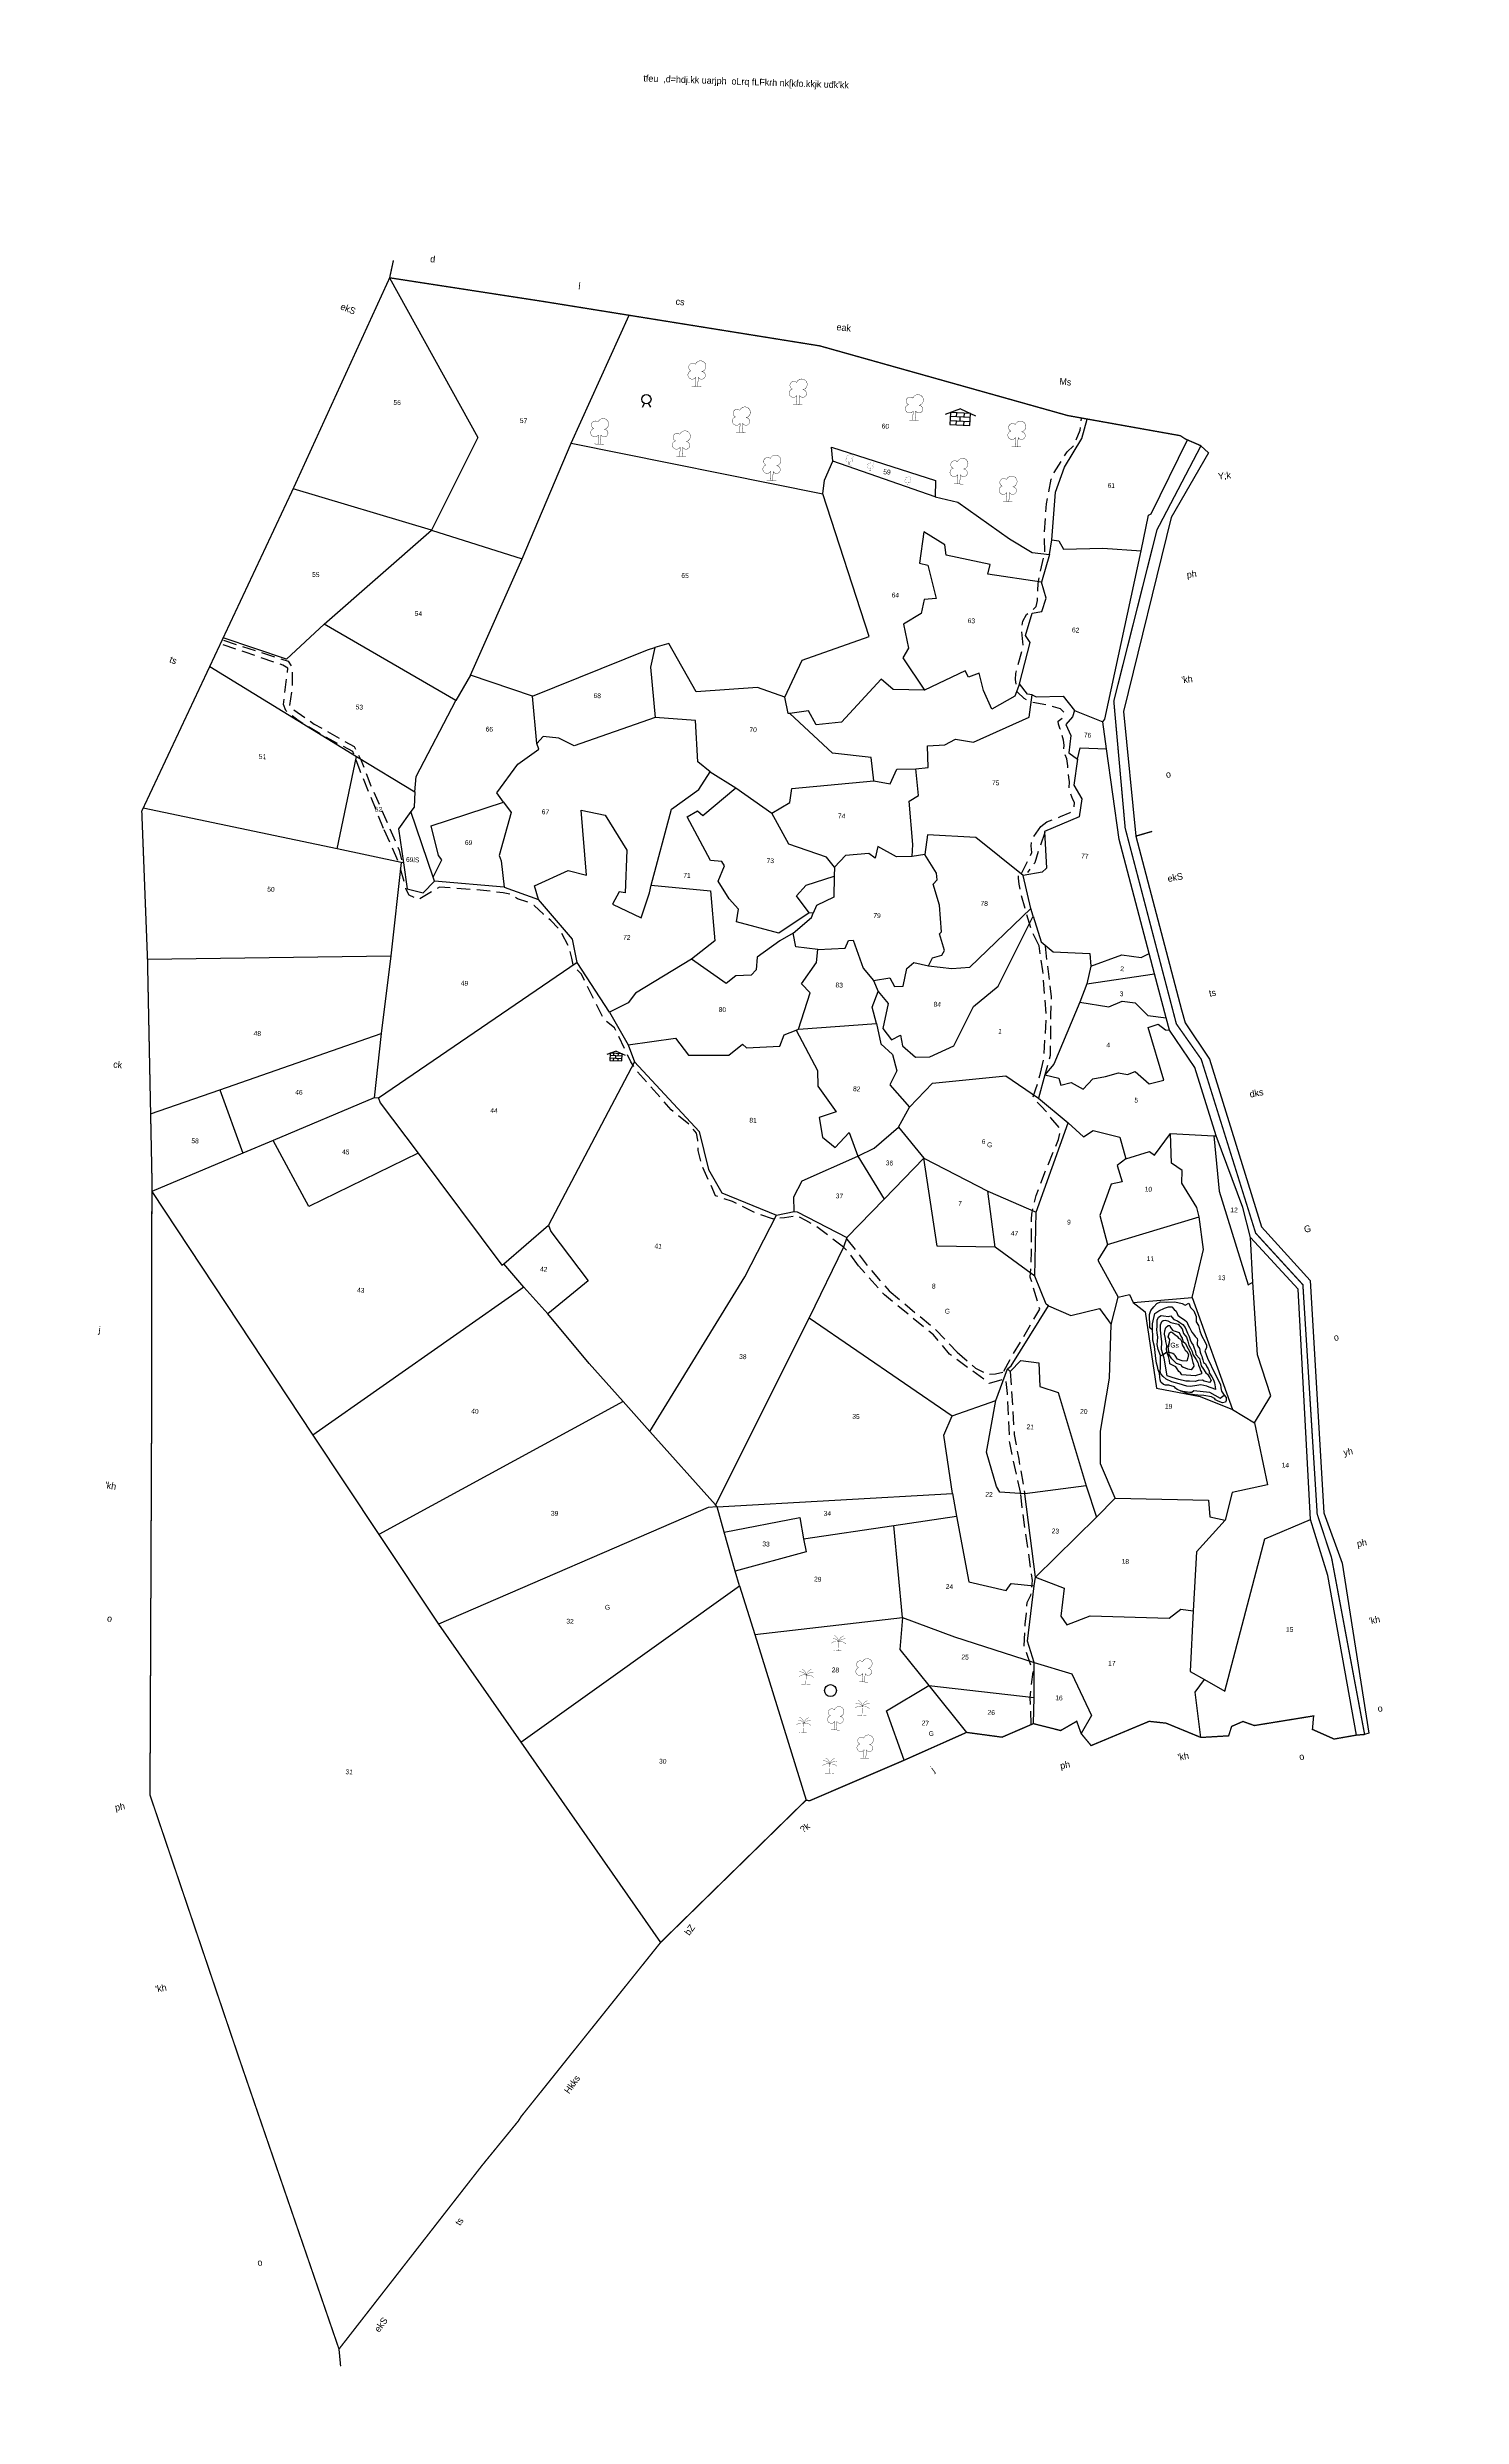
# Model space of a CAD drawing. Header units: metres. Extents: x 279163 to 280243, y 2044520 to 2046330.
import ezdxf
from ezdxf.enums import TextEntityAlignment as Align

# ---------------------------------------------------------------- set-up
doc = ezdxf.new("R2010")
doc.units = ezdxf.units.M
doc.header["$MEASUREMENT"] = 0
for name, pattern in [('DASHDOT', [1, 0.5, -0.25, 0, -0.25]), ('DASHED', [0.75, 0.5, -0.25]), ('DIVIDE', [1.25, 0.5, -0.25, 0, -0.25, 0, -0.25])]:
    doc.linetypes.add(name, pattern=pattern)
for name, color, linetype in [('LINE_CARTTRACK', 2, 'DASHED'), ('LINE_FOOTPATH', 1, 'DASHED'), ('LINE_WATER', 4, 'Continuous'), ('OFF', 1, 'Continuous'), ('OTHERS', 1, 'Continuous'), ('POLY_PARCEL', 6, 'Continuous'), ('POLY_WATER', 4, 'Continuous'), ('SYM_BUILDING', 1, 'Continuous'), ('SYM_TREE', 1, 'Continuous'), ('SYM_WELL', 1, 'Continuous'), ('TEXT_MAPIN', 7, 'Continuous'), ('TEXT_MAPOUT', 7, 'Continuous'), ('TEXT_PARCEL', 7, 'Continuous'), ('V_BOUND_LINE', 7, 'Continuous'), ('V_BOUND_STREAM_LINE', 7, 'DASHDOT'), ('V_DIVIDE_LINE', 7, 'DIVIDE')]:
    doc.layers.add(name, color=color, linetype=linetype)
doc.styles.get("Standard").update_dxf_attribs({"font": 'arial.ttf'})
doc.styles.add('TEXT_MAP', font='KRDEV050.TTF')

# ---------------------------------------------------------------- blocks, each defined once
blk = doc.blocks.new('PAKKAWELL')
blk.add_circle((0, 0), 1.81)
blk = doc.blocks.new('SINDHITREE')
at = {"const_width": 0.1}
for points in [[(0, 3.42, 0.264754), (-2.75, 2.68, 0.264754)], [(0, 3.42, 0.264754), (-2.62, 4.55, 0.264754)], [(0, 3.42, 0.264754), (-1.75, 5.67, 0.264754)], [(1.75, 5.67, 0.264754), (0, 3.42, 0.264754)], [(2.62, 4.55, 0.264754), (0, 3.42, 0.264754)], [(2.75, 2.68, 0.264754), (0, 3.42, 0.264754)]]:
    blk.add_lwpolyline(points, format="xyb", dxfattribs=at)
for points in [[(-1.71, 0), (1.71, 0)], [(0, 3.42), (0, 0)]]:
    blk.add_lwpolyline(points, dxfattribs=at)
blk = doc.blocks.new('MANGOTREE')
at = {"const_width": 0.08}
for points in [[(-0.5, 5.02, -1.712327), (0.97, 3.44, -1.50414)], [(-1.4, 3.49, 1.50414), (-0.28, 2.12, 1.50414)], [(-0.5, 5.02, 1.205607), (-1.4, 3.49, 1.50414)], [(0.28, 2.13, 1.763654), (0.97, 3.44, 1.763654)]]:
    blk.add_lwpolyline(points, format="xyb", dxfattribs=at)
for points in [[(-1.08, 0), (1.08, 0)], [(-0.28, 2.12), (-0.28, 0)], [(0.28, 2.13), (0.28, 0)]]:
    blk.add_lwpolyline(points, dxfattribs=at)
blk = doc.blocks.new('BUILDING')
for p, q in [((2.25, 2.7), (-2.25, 2.7)), ((-2.25, 2.7), (-2.25, 0)), ((2.25, 1.8), (-2.25, 1.8)), ((-2.25, 0.9), (2.25, 0.9)), ((-2.25, 0), (2.25, 0)), ((-0.9, 2.7), (-0.9, 1.8)), ((-0.9, 0.9), (-0.9, 0)), ((0, 0.9), (0, 1.8)), ((0.9, 1.8), (0.9, 2.7)), ((0.9, 0), (0.9, 0.9)), ((2.25, 0), (2.25, 2.7))]:
    blk.add_line(p, q)
for points in [[(0, 3.61), (-3.45, 2.21)], [(0, 3.61), (3.45, 2.21)]]:
    blk.add_lwpolyline(points)
blk = doc.blocks.new('MOTWELL')
for points in [[(-1.54, 2.96), (-0.8, 1.55)], [(1.54, 2.96), (0.8, 1.55)]]:
    blk.add_lwpolyline(points)
blk.add_circle((0, 0), 1.74)
blk = doc.blocks.new('256432')
at = {"layer": 'LINE_CARTTRACK', "ltscale": 10, "flags": 128}
for points in [[(280685.57, 2045647.51), (280675.56, 2045669.02), (280672.68, 2045675.72), (280662.47, 2045680.5), (280651.61, 2045686.25), (280646.82, 2045689.76), (280645.86, 2045691.99), (280646.82, 2045705.71), (280644.91, 2045706.67), (280630.54, 2045710.82), (280621.6, 2045713.37)], [(280622.24, 2045714.96), (280646.82, 2045708.26), (280648.42, 2045706.03), (280648.74, 2045698.37), (280648.1, 2045691.35), (280657.68, 2045685.29), (280673, 2045677.63), (280675.88, 2045672.53), (280680.03, 2045663.27), (280691.79, 2045639.71), (280693.13, 2045635.26)], [(280924.81, 2045642.53), (280928.32, 2045650.5), (280928, 2045653.06), (280928, 2045655.29), (280931.19, 2045660.4)], [(280932.82, 2045658.23), (280930.9, 2045651.84), (280929.62, 2045646.74), (280927.07, 2045642.91)], [(280691.52, 2045635.83), (280685.57, 2045647.51)], [(280935.66, 2045568.18), (280936.62, 2045573.6), (280936.81, 2045589.12), (280934.7, 2045606.47), (280933.11, 2045613.81), (280932.79, 2045615.72)], [(280935.02, 2045615.72), (280938.22, 2045596.9), (280938.32, 2045589.9), (280938.74, 2045582.01), (280938.92, 2045574.95), (280937.36, 2045567.67)], [(280871.22, 2045492.68), (280867.99, 2045496.74), (280865.27, 2045499.47)], [(280866.34, 2045502.55), (280875.6, 2045491.7), (280883.18, 2045483.91)], [(280936.05, 2045410.54), (280931, 2045429.34), (280929.29, 2045447.79), (280928.33, 2045453.21), (280922.25, 2045451.2), (280906.89, 2045461.39), (280900.48, 2045468.28), (280891.86, 2045474.62), (280881.47, 2045482.31), (280871.22, 2045492.68)], [(280883.18, 2045483.91), (280888.05, 2045480.21), (280900.64, 2045470.76), (280909.65, 2045462.33)], [(280909.65, 2045462.33), (280916.79, 2045456.6), (280921.43, 2045454.56), (280924.35, 2045454.92), (280927.32, 2045455.64), (280927.5, 2045456.03)], [(280929.86, 2045456.01), (280932.55, 2045432.49), (280934.65, 2045423.38), (280937.62, 2045410.51)]]:
    blk.add_lwpolyline(points, dxfattribs=at)
at = {"layer": 'LINE_FOOTPATH', "ltscale": 10, "flags": 128}
for points in [[(280931.19, 2045660.4), (280933.43, 2045662.31), (280938.45, 2045664.52), (280941.91, 2045666.19), (280943.32, 2045668.02), (280943.42, 2045669.96), (280942.74, 2045671.11), (280941.09, 2045674.76), (280941.09, 2045677.63), (280940.77, 2045679.22), (280940.45, 2045680.82), (280940.21, 2045683.61), (280939.75, 2045686.22), (280938.26, 2045689.04), (280938.43, 2045691.3), (280938.09, 2045693.12), (280936.71, 2045697.17), (280935.88, 2045699.06), (280935.81, 2045700.07), (280937.72, 2045701.79), (280937.82, 2045703.54), (280936.4, 2045704.76), (280933.75, 2045705.39), (280930.87, 2045706.03), (280925.76, 2045706.66), (280922.57, 2045707.94), (280920.02, 2045710.17), (280919.06, 2045714.96), (280919.06, 2045717.19), (280921.31, 2045727.61), (280920.35, 2045733.99), (280920.67, 2045736.86), (280921.95, 2045739.41), (280923.55, 2045740.69), (280925.46, 2045742.6), (280925.78, 2045744.84), (280925.78, 2045748.67), (280925.78, 2045751.22), (280926.1, 2045754.73), (280927.7, 2045763.03), (280927.06, 2045770.05), (280927.38, 2045781.21), (280928.66, 2045790.47), (280929.61, 2045793.02), (280934.08, 2045801), (280936.64, 2045803.55), (280938.55, 2045809.29), (280938.87, 2045813.76)], [(280932.79, 2045615.72), (280929.6, 2045621.47), (280925.13, 2045634.55), (280924.17, 2045638.38), (280923.85, 2045640.61), (280923.85, 2045642.85)], [(280865.27, 2045499.47), (280854.15, 2045507.07), (280850.63, 2045508.67), (280847.44, 2045510.27), (280842.65, 2045509.31), (280838.18, 2045508.67), (280831.8, 2045510.58), (280822.86, 2045514.41), (280816.47, 2045516.33), (280810.72, 2045527.5), (280809.13, 2045532.92), (280808.81, 2045536.75), (280808.17, 2045539.3), (280805.61, 2045542.17), (280798.27, 2045547.6), (280784.54, 2045561.64), (280782.31, 2045564.83), (280775.6, 2045577.27), (280771.45, 2045580.15), (280762.19, 2045596.74), (280759, 2045599.61), (280758.36, 2045602.48), (280757.08, 2045606.63), (280753.25, 2045613.01), (280749.74, 2045616.2), (280746.86, 2045618.44), (280743.25, 2045621.47), (280741.33, 2045622.43), (280736.86, 2045623.7), (280734.31, 2045625.3), (280731.43, 2045625.62), (280722.81, 2045626.26), (280707.49, 2045626.58), (280699.82, 2045621.47), (280696.31, 2045623.07), (280695.04, 2045625.3), (280691.84, 2045635.19)], [(280927.5, 2045456.03), (280929.88, 2045461.07), (280939.77, 2045479.89), (280935.62, 2045491.7), (280935.62, 2045501.27), (280934.98, 2045513.4), (280934.98, 2045515.31), (280936.26, 2045522.33), (280939.45, 2045531.91), (280943.61, 2045543.71), (280944.24, 2045547.54), (280940.41, 2045551.69), (280938.82, 2045553.6), (280936.58, 2045555.84), (280934.35, 2045557.75), (280933.39, 2045559.35), (280934.98, 2045564.77), (280935.66, 2045568.18)], [(280944.25, 2045324.37), (280943.34, 2045334.51), (280943.98, 2045344.08), (280940.14, 2045353.66), (280940.14, 2045361.95), (280940.46, 2045365.78), (280940.46, 2045369.93), (280941.74, 2045372.8), (280942.06, 2045378.23), (280939.83, 2045389.71), (280936.63, 2045406.63), (280936.05, 2045410.54)]]:
    blk.add_lwpolyline(points, dxfattribs=at)
at = {"layer": 'LINE_WATER'}
blk.add_lwpolyline([(280993.89, 2045452), (280997.34, 2045451.62), (280998.1, 2045451.62), (280998.87, 2045452.26), (281004.75, 2045452), (281008.83, 2045449.96), (281010.24, 2045451.11)], dxfattribs=at)
at = {"layer": 'OFF'}
for points in [[(280984.04, 2045805.76), (280987.02, 2045803.23)], [(281070.62, 2045327.41), (281069.07, 2045326.84)]]:
    blk.add_lwpolyline(points, dxfattribs=at)
at = {"layer": 'OTHERS'}
for points in [[(281009.85, 2045448.3), (281008.19, 2045448.81), (281007.17, 2045449.2), (281006.92, 2045449.58), (281006.53, 2045449.83), (281005.64, 2045450.22), (281002.7, 2045450.6), (281000.4, 2045450.6), (280999.13, 2045450.73), (280996.83, 2045450.98), (280993.89, 2045452), (280992.61, 2045452.39), (280991.97, 2045452.9), (280991.59, 2045453.28), (280989.42, 2045453.79), (280988.14, 2045453.79), (280987.38, 2045454.05), (280986.35, 2045454.81), (280986.1, 2045455.71), (280985.84, 2045456.73), (280985.72, 2045458.13), (280985.08, 2045459.41), (280984.82, 2045460.56), (280984.44, 2045461.83), (280984.06, 2045463.62), (280983.67, 2045465.79), (280983.29, 2045468.09), (280982.65, 2045470.38), (280982.52, 2045472.17), (280982.27, 2045474.09), (280981.25, 2045474.98), (280981.12, 2045476.77), (280980.99, 2045478.43), (280980.86, 2045479.96), (280981.25, 2045481.49), (280982.39, 2045482.89), (280983.42, 2045484.17), (280984.82, 2045484.81), (280986.99, 2045484.81), (280990.06, 2045485.06), (280992.87, 2045484.68), (280994.02, 2045484.04), (280995.42, 2045484.94), (280996.06, 2045483.28), (280997.34, 2045482.13), (280998.36, 2045480.08), (280998.36, 2045479.06), (280998.49, 2045478.04), (280999.38, 2045476.77), (281000.02, 2045474.72), (281000.66, 2045473.06), (281002.19, 2045470.64), (281002.7, 2045469.49), (281002.83, 2045468.47), (281002.19, 2045467.32), (281003.34, 2045464.64), (281006.53, 2045458.77), (281008.7, 2045455.07), (281008.96, 2045453.79), (281009.22, 2045452.64), (281010.24, 2045451.11), (281011.13, 2045450.35), (281011.13, 2045449.2), (281010.88, 2045448.56), (281009.85, 2045448.3)], [(280982.27, 2045474.09), (280982.14, 2045476.51), (280982.91, 2045480.34), (280984.31, 2045481.49), (280986.35, 2045482.51), (280987.89, 2045483.15), (280989.04, 2045483.15), (280990.06, 2045482.25), (280990.82, 2045481.62), (280991.21, 2045480.85), (280991.46, 2045480.21), (280992.23, 2045479.57), (280994.02, 2045478.55), (280994.91, 2045477.92), (280995.55, 2045476.64), (280996.06, 2045475.75), (280996.57, 2045474.85), (280997.08, 2045474.09), (280997.72, 2045473.32), (280998.36, 2045472.55), (280999.13, 2045471.79), (280999.25, 2045471.02), (280999.25, 2045470.38), (280999.25, 2045469.62), (280999.51, 2045468.98), (281000.15, 2045468.09), (281000.53, 2045466.81), (281000.79, 2045466.04), (281001.17, 2045465.28), (281001.42, 2045464.64), (281001.68, 2045464), (281001.94, 2045462.98), (281002.7, 2045462.47), (281003.34, 2045461.45), (281003.85, 2045460.68), (281004.23, 2045459.79), (281004.23, 2045459.15), (281005.38, 2045457.75), (281006.02, 2045456.73), (281006.41, 2045455.58), (281006.79, 2045454.05), (281006.92, 2045453.15), (281006.02, 2045453.41), (281004.49, 2045453.79), (281003.6, 2045454.17), (281001.42, 2045454.56), (280999.13, 2045454.05), (280997.47, 2045453.79), (280996.19, 2045453.79), (280993.25, 2045454.56), (280990.44, 2045455.2), (280988.27, 2045456.09), (280987.12, 2045456.98), (280986.23, 2045457.88), (280985.97, 2045458.77), (280985.97, 2045460.17), (280985.84, 2045461.71), (280985.84, 2045463.36), (280985.72, 2045464.77), (280984.82, 2045466.94), (280984.31, 2045468.85), (280984.31, 2045470.13), (280984.44, 2045471.66), (280984.06, 2045473.19), (280983.93, 2045474.47), (280983.93, 2045475.62), (280983.8, 2045477.92), (280984.31, 2045479.06), (280985.2, 2045479.7), (280986.1, 2045479.7), (280988.01, 2045479.57), (280988.91, 2045479.83), (280989.29, 2045479.32), (280990.06, 2045478.55), (280991.46, 2045478.04), (280992.36, 2045477.53), (280993.51, 2045476.77), (280994.4, 2045475.75), (280994.91, 2045474.85), (280995.42, 2045473.58), (280996.06, 2045472.43), (280996.57, 2045471.15), (280997.08, 2045470.13), (280997.72, 2045469.24), (280998.1, 2045468.47), (280998.74, 2045466.81), (280999, 2045465.79), (281000.4, 2045464.39), (281000.79, 2045462.85), (281001.17, 2045461.71), (281001.81, 2045460.81), (281002.96, 2045459.15), (281003.72, 2045458.64), (281004.62, 2045457.37), (281005.13, 2045456.34), (281004.62, 2045455.58), (281002.57, 2045455.96), (281001.94, 2045456.34), (281000.28, 2045456.09), (280999.25, 2045455.71), (280997.08, 2045455.71), (280995.68, 2045455.71), (280993, 2045456.09), (280990.57, 2045456.73), (280988.65, 2045457.37), (280987.12, 2045463.87), (280985.97, 2045467.07), (280985.97, 2045469.87), (280985.59, 2045472.04), (280985.33, 2045474.21), (280985.2, 2045476.26), (280985.59, 2045477.53), (280986.1, 2045477.92), (280986.86, 2045478.04), (280987.38, 2045478.04), (280987.89, 2045477.92), (280989.04, 2045477.28), (280991.72, 2045476.89), (280993.38, 2045475.11), (280993.89, 2045473.45), (280995.17, 2045472.17), (280995.68, 2045470.64), (280996.19, 2045469.24), (280996.83, 2045468.09), (280997.47, 2045466.81), (280997.85, 2045465.79), (280999.13, 2045464), (280999.89, 2045462.85), (281000.15, 2045461.83), (281000.66, 2045460.81), (281001.04, 2045459.92), (281001.42, 2045459.28), (281001.42, 2045458.64), (280999.13, 2045457.88), (280994.14, 2045458), (280993.51, 2045458.64), (280992.87, 2045459.15), (280992.23, 2045460.17), (280991.72, 2045460.81), (280989.42, 2045461.83), (280989.16, 2045463.11), (280988.78, 2045464.51), (280988.14, 2045465.92), (280987.89, 2045467.19), (280987.89, 2045468.6), (280987.5, 2045470.13), (280987.25, 2045471.28), (280986.86, 2045472.81), (280986.86, 2045474.09), (280987.25, 2045475.36), (280988.01, 2045476.13), (280988.65, 2045476.13), (280988.91, 2045475.49), (280989.93, 2045474.34), (280990.82, 2045474.21), (280992.36, 2045473.7), (280993, 2045472.43), (280993.51, 2045471.66), (280993.89, 2045470.51), (280994.91, 2045469.75), (280995.29, 2045468.85), (280995.93, 2045467.83), (280996.7, 2045466.68), (280997.34, 2045465.02), (280997.72, 2045463.75), (280997.98, 2045462.73), (280998.23, 2045462.22), (280998.36, 2045461.45), (280997.98, 2045460.68), (280997.47, 2045460.05), (280996.19, 2045460.17), (280995.29, 2045460.56), (280994.91, 2045460.68), (280994.4, 2045460.68), (280993.89, 2045461.07), (280993.76, 2045461.58), (280991.85, 2045462.09), (280990.06, 2045463.75), (280989.04, 2045465.15), (280988.78, 2045466.43), (280988.4, 2045468.21), (280988.91, 2045470), (280988.91, 2045470.9), (280988.27, 2045471.92), (280988.65, 2045473.45), (280989.16, 2045473.83), (280989.93, 2045473.45), (280990.82, 2045472.81), (280991.59, 2045472.3), (280992.1, 2045471.66), (280992.87, 2045471.28), (280993.38, 2045470.51), (280993.63, 2045469.24), (280994.4, 2045467.96), (280994.91, 2045467.19), (280995.55, 2045466.81), (280996.19, 2045465.66), (280996.06, 2045464.39), (280995.68, 2045463.11), (280993.89, 2045463.24), (280992.23, 2045463.75), (280991.21, 2045465.02), (280990.82, 2045465.41), (280990.31, 2045465.79), (280989.04, 2045466.04), (280988.01, 2045466.17), (280987.12, 2045465.41), (280986.35, 2045464.9), (280985.84, 2045464.64)]]:
    blk.add_lwpolyline(points, dxfattribs=at)
at = {"layer": 'POLY_PARCEL'}
for points in [[(280677.63, 2045853.56), (280713.59, 2045795.45), (280697.99, 2045759.94)], [(280748.51, 2045795.04), (280767.87, 2045843.97)], [(280930.01, 2045767.87), (280930.54, 2045785.68), (280933.36, 2045795.2), (280939.36, 2045806.31), (280941.03, 2045813.64)], [(280846.73, 2045793.23), (280845.94, 2045798.36), (280885.42, 2045787.91), (280885.62, 2045781.79)], [(280732.34, 2045750.94), (280748.51, 2045795.04)], [(280748.51, 2045795.04), (280843.57, 2045780.81)], [(280843.57, 2045780.81), (280843.97, 2045785.94), (280846.73, 2045793.23)], [(280885.62, 2045781.79), (280846.73, 2045793.23)], [(280833.12, 2045704.08), (280838.95, 2045718.24), (280863.47, 2045728.29), (280843.57, 2045780.81)], [(280885.62, 2045781.79), (280894.2, 2045780.22), (280914.13, 2045767.35), (280922.95, 2045762.76), (280929.48, 2045762.23)], [(280697.99, 2045759.94), (280645.47, 2045772.88)], [(280927.01, 2045751.83), (280906.73, 2045753.77), (280907.43, 2045757.47), (280890.85, 2045760.12), (280890.14, 2045764), (280882.03, 2045768.4), (280880.97, 2045756.59), (280884.14, 2045756.06), (280887.85, 2045743.72), (280883.44, 2045743.19), (280882.56, 2045737.9), (280876.17, 2045733.58), (280878.46, 2045724.59), (280876.52, 2045720.89), (280885.17, 2045709.25)], [(280929.48, 2045762.23), (280927.01, 2045751.83)], [(280929.48, 2045762.23), (280930.01, 2045767.87)], [(280930.01, 2045767.87), (280932.66, 2045767.52), (280934.6, 2045764.52), (280949.24, 2045765.58), (280963.57, 2045765.31)], [(280659.59, 2045722.78), (280697.99, 2045759.94)], [(280697.99, 2045759.94), (280732.34, 2045750.94)], [(280715.16, 2045706.39), (280732.34, 2045750.94)], [(280920.66, 2045713.39), (280923.87, 2045728.96), (280921.93, 2045731.61), (280924.04, 2045740.07), (280927.57, 2045740.78), (280928.98, 2045745.89), (280927.01, 2045751.83)], [(280659.59, 2045722.78), (280646.11, 2045709.07), (280622.06, 2045715.83)], [(280710.22, 2045696.69), (280659.59, 2045722.78)], [(280738.8, 2045699.69), (280780.96, 2045719.26), (280783.61, 2045720.25)], [(280783.61, 2045720.25), (280782.37, 2045712.73), (280785.02, 2045694.05)], [(280833.12, 2045704.08), (280822.72, 2045707.14), (280799.86, 2045704.38), (280788.77, 2045721.98), (280783.61, 2045720.25)], [(280920.66, 2045713.39), (280919.07, 2045708.63), (280910.78, 2045703.34), (280907.25, 2045710.21), (280905.31, 2045716.56), (280901.43, 2045714.97), (280900.02, 2045717.26), (280885.17, 2045709.25)], [(280885.17, 2045709.25), (280873.52, 2045708.9), (280868.76, 2045712.6), (280854.82, 2045695.68), (280845.38, 2045694.33), (280842.17, 2045699.31), (280835.3, 2045698.05)], [(280883.43, 2045679.71), (280888.02, 2045680.42), (280887.32, 2045688.53), (280893.84, 2045689.23), (280897.72, 2045691.52), (280904.43, 2045690.64), (280924.89, 2045701.04), (280925.6, 2045709.51)], [(280925.6, 2045709.51), (280923.83, 2045709.68), (280920.66, 2045713.39)], [(280925.6, 2045709.51), (280927.04, 2045708.86), (280937.1, 2045709.57), (280941.7, 2045704.37)], [(280617.54, 2045704.81), (280674.1, 2045673.96)], [(280715.16, 2045706.39), (280710.22, 2045696.69)], [(280738.8, 2045699.69), (280715.16, 2045706.39)], [(280741.27, 2045682.06), (280738.8, 2045699.69)], [(280835.3, 2045698.05), (280834.71, 2045697.97), (280833.12, 2045704.08)], [(280941.02, 2045701.96), (280938.69, 2045698.99), (280940.8, 2045694.94), (280940.27, 2045688.41), (280943.63, 2045686.3)], [(280941.7, 2045704.37), (280941.02, 2045701.96)], [(280941.7, 2045704.37), (280952.42, 2045700.73)], [(280696.54, 2045661.73), (280696.72, 2045667.54), (280710.22, 2045696.69)], [(280785.02, 2045694.05), (280755.21, 2045681.88), (280749.38, 2045684.53), (280743.56, 2045684.88), (280741.27, 2045682.06)], [(280806.58, 2045674.74), (280801.81, 2045678.27), (280800.22, 2045693.61), (280785.02, 2045694.05)], [(280867.91, 2045674.42), (280866.5, 2045683.06), (280852.03, 2045683.94), (280835.3, 2045698.05)], [(280943.63, 2045686.3), (280944.51, 2045690.53), (280954.33, 2045690.63)], [(280729.93, 2045659.58), (280727.28, 2045662.93), (280734.51, 2045674.04), (280742.1, 2045680.03), (280741.27, 2045682.06)], [(280943.63, 2045686.3), (280942.74, 2045676.43), (280946.1, 2045671.49), (280945.41, 2045664.74), (280932.7, 2045658.57), (280934.07, 2045644.9), (280932.57, 2045643.34)], [(280668.61, 2045638.98), (280674.1, 2045673.96)], [(280674.1, 2045673.96), (280696.54, 2045661.73)], [(280786.64, 2045631.2), (280792.82, 2045660.11), (280802.69, 2045667.87), (280806.58, 2045674.74)], [(280806.58, 2045674.74), (280816.45, 2045669.28)], [(280830.39, 2045660.46), (280836.92, 2045664.69), (280837.45, 2045669.98), (280867.91, 2045674.42)], [(280867.91, 2045674.42), (280874.08, 2045673.54), (280876.38, 2045679.18), (280883.43, 2045679.71)], [(280883.66, 2045646.76), (280883.66, 2045651.34), (280881.55, 2045667.39), (280884.9, 2045669.68), (280883.43, 2045679.71)], [(280846.16, 2045623.77), (280835.22, 2045615.66), (280819.17, 2045619.18), (280819.7, 2045623.94), (280815.99, 2045627.64), (280811.58, 2045633.99), (280813.7, 2045639.81), (280812.64, 2045641.4), (280808.41, 2045641.57), (280798.88, 2045657.44), (280802.59, 2045659.91), (280804.7, 2045658.32), (280816.45, 2045669.28)], [(280816.45, 2045669.28), (280830.39, 2045660.46)], [(280696.54, 2045661.73), (280696.54, 2045656.08), (280695.39, 2045654.32)], [(280705.01, 2045630.16), (280707.88, 2045636.84), (280706.64, 2045638.42), (280703.29, 2045649.35), (280729.93, 2045659.58)], [(280729.93, 2045659.58), (280732.93, 2045655.88), (280729.22, 2045639.48), (280730.1, 2045637.54), (280731.69, 2045627.84)], [(280744.75, 2045623.79), (280742.98, 2045628.9), (280755.33, 2045635.25), (280762.21, 2045633.84), (280759.03, 2045657.99), (280768.12, 2045656.58), (280776.94, 2045643.89), (280777.11, 2045627.85), (280774.82, 2045628.2), (280772.53, 2045623.44), (280783.47, 2045618.86), (280786.11, 2045628.38), (280786.64, 2045631.2)], [(280854.81, 2045641.4), (280851.63, 2045644.92), (280837.34, 2045649.15), (280830.39, 2045660.46)], [(280925.49, 2045641.71), (280907.13, 2045655.04), (280888.95, 2045655.22), (280888.43, 2045647.82)], [(280668.61, 2045638.98), (280595.32, 2045650.71)], [(280695.39, 2045654.32), (280691.1, 2045647.59), (280693.59, 2045635)], [(280705.01, 2045630.16), (280695.39, 2045654.32)], [(280883.66, 2045646.76), (280877.84, 2045646.41), (280870.61, 2045649.93), (280869.9, 2045645.52), (280867.43, 2045647.11), (280858.69, 2045645.98), (280854.81, 2045641.4)], [(280888.43, 2045647.82), (280883.66, 2045646.76)], [(280891.83, 2045606.28), (280893.18, 2045609.28), (280896.63, 2045610.48), (280897.53, 2045612.28), (280895.28, 2045618.42), (280896.03, 2045619.17), (280894.83, 2045629.07), (280891.98, 2045636.87), (280893.48, 2045638.52), (280893.03, 2045641.07), (280888.43, 2045647.82)], [(280692.71, 2045635.12), (280668.61, 2045638.98)], [(280846.16, 2045623.77), (280841.22, 2045629.94), (280844.57, 2045634.17), (280854.91, 2045638.04)], [(280854.91, 2045638.04), (280855.16, 2045630.11), (280848.81, 2045626.76), (280847.75, 2045623.77)], [(280854.81, 2045641.4), (280854.91, 2045638.04)], [(280932.57, 2045643.34), (280925.49, 2045641.71)], [(280928.95, 2045629.52), (280925.49, 2045641.71)], [(280692.71, 2045635.12), (280690.58, 2045600.07)], [(280693.59, 2045635), (280692.71, 2045635.12)], [(280693.59, 2045635), (280695.53, 2045625.38), (280701.52, 2045624.14), (280705.58, 2045628.73)], [(280705.58, 2045628.73), (280705.01, 2045630.16)], [(280731.69, 2045627.84), (280705.58, 2045628.73)], [(280786.64, 2045631.2), (280808.94, 2045630.29), (280811.41, 2045611.6), (280803.12, 2045604.37)], [(280891.83, 2045606.28), (280900.53, 2045605.68), (280907.29, 2045606.43), (280928.95, 2045629.52)], [(280930, 2045626.67), (280928.95, 2045629.52)], [(280731.69, 2045627.84), (280744.75, 2045623.79)], [(280760.39, 2045600.98), (280758.27, 2045609.62), (280744.75, 2045623.79)], [(280840.66, 2045615.96), (280847.19, 2045622.13), (280847.75, 2045623.77)], [(280847.75, 2045623.77), (280846.16, 2045623.77)], [(280873.52, 2045595.72), (280877.42, 2045591.37), (280875.92, 2045581.92), (280879.37, 2045577.87), (280882.67, 2045579.82), (280883.57, 2045575.77), (280888.67, 2045571.87), (280893.93, 2045572.17), (280902.78, 2045576.82), (280909.38, 2045591.82), (280918.24, 2045599.92), (280930, 2045626.67)], [(280930, 2045626.67), (280933.45, 2045617.22), (280938.1, 2045613.77), (280951.84, 2045613.83), (280952.51, 2045609.13)], [(280840.66, 2045615.96), (280835.72, 2045612.79), (280827.6, 2045606.27), (280827.43, 2045601.51), (280825.66, 2045599.39), (280820.02, 2045598.86), (280816.49, 2045595.87), (280803.12, 2045604.37)], [(280850.18, 2045610.32), (280841.89, 2045610.85), (280840.66, 2045615.96)], [(280850.18, 2045610.32), (280860.32, 2045611.23), (280861.37, 2045614.23), (280863.17, 2045614.38), (280867.37, 2045604.18), (280871.57, 2045599.68)], [(280952.51, 2045609.13), (280963.88, 2045613.92), (280971.11, 2045613.32), (280974.1, 2045614.92)], [(280803.12, 2045604.37), (280782.79, 2045590.58), (280780.15, 2045586.87), (280773.45, 2045583)], [(280844.36, 2045580.17), (280848.07, 2045593.93), (280844.72, 2045597.1), (280849.83, 2045605.39), (280850.18, 2045610.32)], [(280871.57, 2045599.68), (280877.57, 2045601.03), (280879.52, 2045597.88), (280882.68, 2045598.18), (280883.73, 2045604.78), (280886.28, 2045607.18), (280891.83, 2045606.28)], [(280951.37, 2045602.39), (280949.04, 2045595.41)], [(280952.51, 2045609.13), (280951.37, 2045602.39)], [(280951.37, 2045602.39), (280976.49, 2045607.4)], [(280599.71, 2045594.28), (280690.58, 2045600.07)], [(280690.58, 2045600.07), (280688.46, 2045570.81)], [(280760.39, 2045600.98), (280688.67, 2045546.61)], [(280773.45, 2045583), (280760.39, 2045600.98)], [(280871.57, 2045599.68), (280873.52, 2045595.72)], [(280873.37, 2045583.72), (280871.57, 2045589.72), (280873.52, 2045595.72)], [(280949.04, 2045595.41), (280940.51, 2045571.72), (280937.36, 2045567.67)], [(280949.04, 2045595.41), (280960.01, 2045594.22), (280964.82, 2045596.61), (280969.77, 2045596.16), (280974.72, 2045591.67), (280981.66, 2045591.17)], [(280937.36, 2045567.67), (280942.61, 2045566.62), (280943.51, 2045564.07), (280947.26, 2045565.27), (280951.91, 2045563.02), (280955.39, 2045567.01), (280960.01, 2045568.12), (280964.82, 2045569.77), (280968.23, 2045569.31), (280970.97, 2045570.52), (280976.52, 2045566.17), (280981.92, 2045567.78), (280975.02, 2045587.17), (280978.77, 2045588.67), (280981.62, 2045586.72), (280983.09, 2045586.66)], [(280773.45, 2045583), (280781.03, 2045571.18)], [(280781.03, 2045571.18), (280798.5, 2045574.53), (280803.79, 2045568.36), (280818.78, 2045569.07), (280823.72, 2045573.48), (280825.31, 2045572.24), (280837.66, 2045573.48), (280839.07, 2045577.71), (280843.46, 2045579.76)], [(280843.46, 2045579.76), (280844.36, 2045580.17)], [(280843.46, 2045579.76), (280852.2, 2045565.07), (280852.65, 2045559.22), (280860, 2045549.92), (280853.7, 2045547.52), (280855.35, 2045540.18), (280860.3, 2045536.58), (280865.26, 2045542.43), (280868.86, 2045533.72)], [(280844.36, 2045580.17), (280873.37, 2045583.72)], [(280873.37, 2045583.72), (280875.46, 2045576.17), (280879.96, 2045572.42), (280881.91, 2045566.42), (280879.51, 2045561.02), (280887.32, 2045553.07)], [(280629.13, 2045546.73), (280688.46, 2045570.81)], [(280688.46, 2045570.81), (280687.05, 2045546.65)], [(280781.03, 2045571.18), (280783.68, 2045564.92)], [(280887.32, 2045553.07), (280895.42, 2045562.36), (280922.73, 2045566.56), (280935.34, 2045558.76)], [(280937.36, 2045567.67), (280935.34, 2045558.76)], [(280783.68, 2045564.92), (280754.53, 2045502.22)], [(280783.68, 2045564.92), (280809.19, 2045540.03), (280813.39, 2045525.93), (280818.8, 2045517.53), (280839.65, 2045510.19)], [(280935.34, 2045558.76), (280946.98, 2045550.04)], [(280883.56, 2045545.27), (280887.32, 2045553.07)], [(280936.56, 2045516.15), (280946.98, 2045550.04)], [(280946.98, 2045550.04), (280952.98, 2045545.1), (280956.43, 2045547.65), (280966.48, 2045545.7), (280969.19, 2045537.75)], [(280603.74, 2045536.54), (280629.13, 2045546.73)], [(280629.13, 2045546.73), (280638.92, 2045523.46)], [(280687.05, 2045546.65), (280650.03, 2045528.81)], [(280688.67, 2045546.61), (280687.05, 2045546.65)], [(280688.67, 2045546.61), (280689.38, 2045544.85), (280704.55, 2045526.69)], [(280868.86, 2045533.72), (280874.86, 2045537.02), (280883.56, 2045545.27)], [(280883.56, 2045545.27), (280893.64, 2045534.15)], [(280969.19, 2045537.75), (280977.89, 2045540.9), (280979.84, 2045539.55), (280985.39, 2045547.95)], [(280997.59, 2045517.34), (280996.54, 2045520.79), (280990.54, 2045529.63), (280990.39, 2045534.43), (280986.33, 2045536.98), (280985.39, 2045547.95)], [(280985.39, 2045547.95), (281001.62, 2045547.95)], [(281001.62, 2045547.95), (281002.46, 2045547.95)], [(281001.62, 2045547.95), (281004.62, 2045527.28), (281017.25, 2045492.89), (281018.88, 2045493.87)], [(280846.18, 2045511.91), (280845.75, 2045517.37), (280848.6, 2045523.52), (280868.86, 2045533.72)], [(280868.86, 2045533.72), (280879.53, 2045518.11)], [(280879.53, 2045518.11), (280893.64, 2045534.15)], [(280921.9, 2045502.3), (280900.29, 2045501.55), (280893.64, 2045534.15)], [(280893.64, 2045534.15), (280918.1, 2045523.05)], [(280969.19, 2045537.75), (280966.08, 2045535.03), (280968.18, 2045529.03), (280964.13, 2045527.98), (280960.52, 2045515.99), (280963.83, 2045505.34)], [(280638.92, 2045523.46), (280605.64, 2045507.42)], [(280650.03, 2045528.81), (280638.92, 2045523.46)], [(280704.55, 2045526.69), (280664.64, 2045504.72), (280650.03, 2045528.81)], [(280704.55, 2045526.69), (280737.88, 2045486.42), (280738.54, 2045486.86)], [(280921.9, 2045502.3), (280918.1, 2045523.05)], [(280918.1, 2045523.05), (280936.56, 2045516.15)], [(280866.29, 2045503.06), (280879.53, 2045518.11)], [(280937.35, 2045492.1), (280936.56, 2045516.15)], [(280963.83, 2045505.34), (280997.59, 2045517.34)], [(280996.54, 2045487.04), (280999.84, 2045505.19), (280997.59, 2045517.34)], [(280605.64, 2045507.42), (280670.28, 2045419.32)], [(280796.23, 2045426.96), (280828.91, 2045486.52), (280839.65, 2045510.19)], [(280839.65, 2045510.19), (280846.18, 2045511.91)], [(280846.18, 2045511.91), (280847.23, 2045511.76), (280866.29, 2045503.06)], [(280963.83, 2045505.34), (280960.52, 2045499.34), (280968.86, 2045485.77)], [(281018.88, 2045493.87), (281017.15, 2045510.64)], [(280738.54, 2045486.86), (280754.53, 2045502.22)], [(280754.53, 2045502.22), (280755.56, 2045499.94), (280770.38, 2045482.14), (280755.88, 2045469.01)], [(280865.27, 2045499.47), (280853.68, 2045472.32)], [(280866.29, 2045503.06), (280865.27, 2045499.47)], [(280937.35, 2045492.1), (280921.9, 2045502.3)], [(280746.53, 2045478.53), (280738.54, 2045486.86)], [(280942.9, 2045481.27), (280942, 2045481.9), (280937.35, 2045492.1)], [(280968.86, 2045485.77), (280973.06, 2045486.97), (280974.56, 2045484.12)], [(281022.18, 2045441.38), (281027.73, 2045451.73), (281022.03, 2045466.88), (281018.88, 2045493.87)], [(280746.53, 2045478.53), (280670.28, 2045419.32)], [(280755.88, 2045469.01), (280746.53, 2045478.53)], [(280928.79, 2045456.97), (280930.14, 2045458.17), (280942.9, 2045481.27)], [(280942.9, 2045481.27), (280951.45, 2045478.12), (280962.1, 2045481.27), (280966.76, 2045475.42)], [(280966.76, 2045475.42), (280968.86, 2045485.77)], [(280785.76, 2045437.59), (280772.29, 2045451.2), (280755.88, 2045469.01)], [(280853.68, 2045472.32), (280822.13, 2045400.66)], [(280853.68, 2045472.32), (280908.97, 2045438.31)], [(280971.45, 2045410.65), (280965.28, 2045423.18), (280964.66, 2045435.39), (280967.08, 2045455.42), (280966.76, 2045475.42)], [(280928.79, 2045456.97), (280929.86, 2045456.01), (280933.61, 2045460.36), (280940.36, 2045459.76), (280941.26, 2045450.91), (280948.16, 2045449.11), (280960.32, 2045414.62)], [(280925.05, 2045444.89), (280928.79, 2045456.97)], [(280908.97, 2045438.31), (280925.05, 2045444.89)], [(280937.62, 2045410.51), (280928.2, 2045410.7), (280926.85, 2045412.8), (280922.5, 2045425.4), (280925.05, 2045444.89)], [(281013.62, 2045445.88), (281022.18, 2045441.38)], [(280785.76, 2045437.59), (280696.84, 2045383.37)], [(280796.23, 2045426.96), (280785.76, 2045437.59)], [(280910.54, 2045409.32), (280906.26, 2045430.96), (280908.97, 2045438.31)], [(281022.18, 2045441.38), (281028.19, 2045418.39), (281015.11, 2045414.87), (281012.97, 2045404.44)], [(280822.13, 2045400.66), (280796.23, 2045426.96)], [(280670.28, 2045419.32), (280696.84, 2045383.37)], [(280822.81, 2045399.97), (280910.54, 2045409.32)], [(280910.54, 2045409.32), (280912.51, 2045400.99)], [(280960.32, 2045414.62), (280937.62, 2045410.51)], [(280943.06, 2045379.58), (280937.62, 2045410.51)], [(280960.32, 2045414.62), (280964.84, 2045403.15)], [(280964.84, 2045403.15), (280971.45, 2045410.65)], [(280971.45, 2045410.65), (281006.41, 2045411.55), (281007.16, 2045405.38), (281012.97, 2045404.44)], [(280822.81, 2045399.97), (280819.46, 2045399.62), (280720.79, 2045350.94)], [(280822.81, 2045399.97), (280822.13, 2045400.66)], [(280825.92, 2045390.67), (280822.81, 2045399.97)], [(280825.92, 2045390.67), (280853.87, 2045397.59), (280855.74, 2045389.65)], [(280889.18, 2045396.33), (280912.51, 2045400.99)], [(280912.51, 2045400.99), (280918.25, 2045376.59), (280932.36, 2045374.04), (280934.16, 2045376.74), (280942.76, 2045376.28)], [(280943.06, 2045379.58), (280964.84, 2045403.15)], [(281012.97, 2045404.44), (281002.81, 2045392.05), (281002.74, 2045369.86)], [(281008.19, 2045344.42), (281016.02, 2045340.46), (281028.18, 2045398.2), (281044.8, 2045406.26)], [(280830.73, 2045376.28), (280825.92, 2045390.67)], [(280855.74, 2045389.65), (280856.88, 2045384.84), (280830.73, 2045376.28)], [(280855.74, 2045389.65), (280889.18, 2045396.33)], [(280894.09, 2045362.04), (280889.18, 2045396.33)], [(280696.84, 2045383.37), (280720.79, 2045350.94)], [(280832.57, 2045370.8), (280830.73, 2045376.28)], [(280944.26, 2045347.64), (280941.26, 2045355.44), (280942.76, 2045376.28)], [(280942.76, 2045376.28), (280943.06, 2045379.58)], [(280943.06, 2045379.58), (280954.04, 2045376.01), (280953.29, 2045365.51), (280955.69, 2045362.36), (280964.24, 2045366.11), (280993.8, 2045366.71), (280998.01, 2045370.31), (281002.74, 2045369.86)], [(280753.71, 2045308.38), (280832.57, 2045370.8)], [(280832.57, 2045370.8), (280839.27, 2045352.99)], [(280839.27, 2045352.99), (280894.09, 2045362.04)], [(280894.09, 2045362.04), (280893.8, 2045349.97), (280905.24, 2045337.1)], [(280894.09, 2045362.04), (280913.9, 2045355.74), (280944.26, 2045347.64)], [(281002.74, 2045369.86), (281002.66, 2045347.21), (281008.19, 2045344.42)], [(280720.79, 2045350.94), (280753.71, 2045308.38)], [(280839.27, 2045352.99), (280861.46, 2045291.96)], [(280944.26, 2045347.64), (280958.55, 2045344.06), (280966.64, 2045328.84), (280963.08, 2045321.94)], [(280944.86, 2045334.59), (280944.26, 2045347.64)], [(281007.92, 2045322.69), (281004.91, 2045339.49), (281008.19, 2045344.42)], [(280897.37, 2045308.68), (280889.9, 2045326.87), (280905.24, 2045337.1)], [(280905.24, 2045337.1), (280920.22, 2045320.25)], [(280905.24, 2045337.1), (280944.86, 2045334.59)], [(280945.04, 2045324.76), (280944.86, 2045334.59)], [(280753.71, 2045308.38), (280809.69, 2045236)]]:
    blk.add_lwpolyline(points, dxfattribs=at)
at = {"layer": 'POLY_WATER'}
for points in [[(280963.57, 2045765.31), (280965.77, 2045778.8), (280966.71, 2045779.37), (280978.85, 2045807.7)], [(280987.02, 2045803.23), (280974.23, 2045778.43), (280959.94, 2045704.96), (280966.92, 2045658.57)], [(280952.42, 2045700.73), (280953.17, 2045701.67), (280963.57, 2045765.31)], [(280954.33, 2045690.63), (280952.42, 2045700.73)], [(280974.1, 2045614.92), (280960.69, 2045657.05), (280954.33, 2045690.63)], [(280966.92, 2045658.57), (280987.22, 2045594.49), (280988.77, 2045589.69), (280998.55, 2045576.53), (281021.12, 2045514.82), (281040.3, 2045495.66), (281049.71, 2045408.92), (281057.45, 2045390.54), (281070.62, 2045327.41)], [(280976.49, 2045607.4), (280974.1, 2045614.92)], [(280981.66, 2045591.17), (280976.49, 2045607.4)], [(280983.09, 2045586.66), (280981.66, 2045591.17)], [(281002.46, 2045547.95), (280993.25, 2045573.13), (280983.09, 2045586.66)], [(281017.15, 2045510.64), (281013.74, 2045521.65), (281002.46, 2045547.95)], [(281044.8, 2045406.26), (281035.97, 2045492.13), (281017.15, 2045510.64)], [(280974.56, 2045484.12), (280996.54, 2045487.04)], [(280996.54, 2045487.04), (281013.62, 2045445.88)], [(280974.56, 2045484.12), (280979.26, 2045480.82), (280984.81, 2045452.48), (281001.32, 2045450.23), (281013.62, 2045445.88)], [(281066.02, 2045326.45), (281052.33, 2045385.62), (281044.8, 2045406.26)]]:
    blk.add_lwpolyline(points, dxfattribs=at)
at = {"layer": 'V_BOUND_LINE', "const_width": 0.5}
for points in [[(280677.63, 2045853.56), (280645.47, 2045772.88)], [(280767.87, 2045843.97), (280735.64, 2045847.53), (280677.63, 2045853.56)], [(280941.03, 2045813.64), (280933.65, 2045814.59), (280839.71, 2045836.05), (280767.87, 2045843.97)], [(280978.03, 2045808.01), (280976.15, 2045809.14), (280941.03, 2045813.64)], [(280645.47, 2045772.88), (280622.06, 2045715.83)], [(280622.06, 2045715.83), (280617.54, 2045704.81)], [(280617.54, 2045704.81), (280611.41, 2045689.88), (280595.32, 2045650.71)], [(280595.32, 2045650.71), (280594.83, 2045649.52), (280599.71, 2045594.28)], [(280599.71, 2045594.28), (280603.74, 2045536.54)], [(280603.74, 2045536.54), (280605.36, 2045513.35), (280605.64, 2045507.42)], [(280605.64, 2045507.42), (280609.49, 2045428.27), (280616.11, 2045281.73), (280655.03, 2045183.09), (280697.02, 2045078.03)], [(280945.04, 2045324.76), (280955.38, 2045322.69), (280961.2, 2045326.45), (280963.08, 2045321.94)], [(280963.08, 2045321.94), (280967.03, 2045317.62), (280988.28, 2045327.77), (280994.67, 2045327.39), (281007.92, 2045322.69)], [(281007.92, 2045322.69), (281018.26, 2045323.82), (281019.2, 2045327.39), (281023.34, 2045329.46), (281027.66, 2045328.14), (281049.66, 2045332.84), (281049.47, 2045327.77), (281057.74, 2045324.57), (281066.02, 2045326.45)], [(280897.37, 2045308.68), (280920.22, 2045320.25)], [(280920.22, 2045320.25), (280933.57, 2045319.12), (280945.04, 2045324.76)], [(280861.46, 2045291.96), (280862.78, 2045291.77), (280897.37, 2045308.68)], [(280809.69, 2045236), (280861.46, 2045291.96)], [(280697.02, 2045078.03), (280747.03, 2045149.24), (280759.87, 2045166.67), (280760.81, 2045168.36), (280809.69, 2045236)]]:
    blk.add_lwpolyline(points, dxfattribs=at)
at = {"layer": 'V_BOUND_STREAM_LINE', "ltscale": 10, "const_width": 0.5, "flags": 128}
for points in [[(281069.07, 2045326.84), (281053.47, 2045392.23), (281047.26, 2045408.39), (281037.67, 2045493.89), (281019.06, 2045512.31), (280995.5, 2045576.32), (280985.54, 2045589.1), (280962.78, 2045661.37), (280956.18, 2045708.67), (280969.15, 2045773.49), (280984.04, 2045805.76)], [(280978.85, 2045807.7), (280978.03, 2045808.01)], [(280984.04, 2045805.76), (280978.85, 2045807.7)], [(281066.02, 2045326.45), (281069.07, 2045326.84)]]:
    blk.add_lwpolyline(points, dxfattribs=at)
at = {"layer": 'V_DIVIDE_LINE', "ltscale": 10, "const_width": 0.5, "flags": 128}
for points in [[(280677.63, 2045853.56), (280678.71, 2045860.15)], [(280966.92, 2045658.57), (280972.93, 2045660.63)], [(280697.02, 2045078.03), (280697.95, 2045071.65)]]:
    blk.add_lwpolyline(points, dxfattribs=at)
at = {"layer": 'SYM_BUILDING', "xscale": 1.654057085108467, "yscale": 1.654057085108467, "zscale": 1.654057085108467}
blk.add_blockref('BUILDING', (280893.51, 2045809.09), dxfattribs=at)
at = {"layer": 'SYM_BUILDING'}
blk.add_blockref('BUILDING', (280776.62, 2045564.96), dxfattribs=at)
at = {"layer": 'SYM_TREE'}
for p, xscale, yscale, zscale in [((280794.36, 2045818.6), 1.641268333677544, 1.641268333677544, 1.641268333677544), ((280832.54, 2045813.68), 1.641268333677544, 1.641268333677544, 1.641268333677544), ((280876.27, 2045809.98), 1.641268333677544, 1.641268333677544, 1.641268333677544), ((280811.81, 2045802.19), 1.641268333677544, 1.641268333677544, 1.641268333677544), ((280915.07, 2045801.98), 1.641268333677544, 1.641268333677544, 1.641268333677544), ((280759.05, 2045795.21), 1.641268333677544, 1.641268333677544, 1.641268333677544), ((280789.84, 2045792.13), 1.641268333677544, 1.641268333677544, 1.641268333677544), ((280894.13, 2045787), 1.641268333677544, 1.641268333677544, 1.641268333677544), ((280824.12, 2045784.75), 1.641268333677544, 1.641268333677544, 1.641268333677544), ((280852.91, 2045792.04), 0.6734394045838338, 0.6734394045838338, 0.6734394045838338), ((280860.94, 2045790.24), 0.5526465384600256, 0.5526465384600256, 0.5526465384600256), ((280875.09, 2045785.64), 0.5607747138235919, 0.5607747138235919, 0.5607747138235919), ((280912.81, 2045781.26), 1.641268333677544, 1.641268333677544, 1.641268333677544), ((280880.79, 2045337.21), 1.493645677242857, 1.493645677242857, 1.493645677242857), ((280871.14, 2045318.75), 1.493645677242857, 1.493645677242857, 1.493645677242857), ((280882.64, 2045308.7), 1.493645677242857, 1.493645677242857, 1.493645677242857)]:
    blk.add_blockref('MANGOTREE', p, dxfattribs=dict(at, xscale=xscale, yscale=yscale, zscale=zscale))
for p in [(280870.73, 2045348.39), (280859.23, 2045335.26), (280880.79, 2045324.59), (280859.23, 2045317.21), (280869.7, 2045302.44)]:
    blk.add_blockref('SINDHITREE', p, dxfattribs=at)
at = {"layer": 'SYM_WELL', "rotation": 184.646960830987}
blk.add_blockref('MOTWELL', (280775.85, 2045812.89), dxfattribs=at)
at = {"layer": 'SYM_WELL', "xscale": 1.230951878553242, "yscale": 1.230951878553242, "zscale": 1.230951878553242}
blk.add_blockref('PAKKAWELL', (280868.58, 2045333.37), dxfattribs=at)
at = {"layer": 'TEXT_MAPIN'}
for p in [(280917.99, 2045540.41), (280905.26, 2045477.42), (280783.68, 2045360.41), (280907.06, 2045319.18)]:
    blk.add_text('G', height=1.8, dxfattribs=at).set_placement(p, align=Align.MIDDLE)
at = {"layer": 'TEXT_MAPIN', "style": 'TEXT_MAP'}
blk.add_text('rGs', height=1.8, dxfattribs=at).set_placement((280990.44, 2045468.91), align=Align.MIDDLE)
at = {"layer": 'TEXT_MAPOUT', "style": 'TEXT_MAP'}
blk.add_text("tfeu  ,d=hdj.kk uarjph  oLrq fLFkrh nk[kfo.kkjk udk'kk", height=2.5, rotation=0.90652, dxfattribs=at).set_placement((280807.29, 2045932.26), align=Align.CENTER)
for s, rotation, p in [('d', 356.81417, (280692.41, 2045860.17)), ('l', 356.81417, (280748.3, 2045852.79)), ('cs', 356.81417, (280784.94, 2045848.84)), ('ekS', 340.75317, (280659.55, 2045840.97)), ('eak', 356.81417, (280845.57, 2045842.25)), ('Ms', 356.81417, (280929.86, 2045826.07)), ('Y;k', 9.23474, (280991.18, 2045793.39)), ('ph', 9.23474, (280981.31, 2045756.01)), ("'kh", 9.23474, (280981.31, 2045716.55)), ('ts', 340.75317, (280602.18, 2045705.8)), ('o', 9.23474, (280977.21, 2045680.93)), ('ekS', 13.6869, (280979.89, 2045641.97)), ('ts', 13.6869, (280997.51, 2045599.83)), ('dks', 13.6869, (281014.54, 2045562.89)), ('ck', 356.28872, (280588.79, 2045553.15)), ('G', 13.6869, (281037.39, 2045513.36)), ('o', 13.6869, (281050.5, 2045473.43)), ('j', 356.28872, (280588.21, 2045453.53)), ('yh', 13.6869, (281056.25, 2045430.63)), ("'kh", 353.64907, (280593.49, 2045395.63)), ('ph', 13.6869, (281062.96, 2045396.77)), ("'kh", 13.6869, (281068.92, 2045368.11)), ('o', 353.64907, (280596.7, 2045345.88)), ('o', 13.6869, (281073.74, 2045335.45)), ('o', 13.6869, (281045.33, 2045315.99)), ('ph', 13.6869, (280956.13, 2045308.25)), ("'kh", 13.6869, (280999.96, 2045313.56)), ('j', 39.26091, (280908.72, 2045304.62)), ('?k', 39.26091, (280861, 2045279.52)), ('ph', 13.6869, (280603.57, 2045275.13)), ('bZ', 57.39141, (280820.36, 2045238.96)), ("'kh", 13.6869, (280622.07, 2045207.97)), ('Hkks', 57.39141, (280778.33, 2045177.53)), ('ts', 57.39141, (280739.98, 2045126.19)), ('o', 13.6869, (280665.22, 2045107.53)), ('ekS', 57.39141, (280711.76, 2045084.81))]:
    blk.add_text(s, height=2.5, rotation=rotation, dxfattribs=at).set_placement(p)
at = {"layer": 'TEXT_PARCEL', "style": 'TEXT_MAP'}
for s, p in [('56', (280682.75, 2045807.04)), ('60', (280865.71, 2045807.23)), ('57', (280730.34, 2045802.58)), ('59', (280867.16, 2045790.13)), ('61', (280951.27, 2045789.24)), ('65', (280793.6, 2045747.66)), ('64', (280872.56, 2045744.24)), ('55', (280655.53, 2045741.18)), ('63', (280901.45, 2045736.07)), ('62', (280940.6, 2045734.51)), ('54', (280694.6, 2045728.51)), ('68', (280762.96, 2045701.13)), ('53', (280674.23, 2045692.45)), ('70', (280821.88, 2045691.31)), ('76', (280946.98, 2045695.43)), ('66', (280723.24, 2045686.59)), ('51', (280638.96, 2045672.1)), ('75', (280913.54, 2045675.91)), ('52', (280683.3, 2045654.57)), ('67', (280745.74, 2045656.69)), ('74', (280856.57, 2045660.67)), ('77', (280948.22, 2045650.13)), ('69iS', (280697.01, 2045636.4)), ('69', (280717.59, 2045643.81)), ('73', (280830.73, 2045642.64)), ('71', (280799.86, 2045635.55)), ('78', (280911.48, 2045630.6)), ('50', (280644.58, 2045622.67)), ('79', (280871.65, 2045624.07)), ('72', (280778.51, 2045611.28)), ('2', (280964.24, 2045608.73)), ('83', (280858.79, 2045597.38)), ('84', (280895.81, 2045591.99)), ('3', (280964.5, 2045599.34)), ('49', (280718.67, 2045591.14)), ('80', (280815.56, 2045586.04)), ('1', (280919.76, 2045583.08)), ('4', (280960.47, 2045579.92)), ('48', (280642.15, 2045568.51)), ('82', (280867.27, 2045558.88)), ('5', (280971.98, 2045559.79)), ('46', (280658.79, 2045547.28)), ('44', (280732.05, 2045544.03)), ('81', (280829.07, 2045545.19)), ('6', (280915.66, 2045541.52)), ('36', (280880.87, 2045531.77)), ('58', (280620.87, 2045527.2)), ('45', (280677.4, 2045525.82)), ('10', (280978.12, 2045526.78)), ('37', (280862.77, 2045518.49)), ('7', (280907.99, 2045517.95)), ('9', (280949.06, 2045512.97)), ('12', (281010.57, 2045520.59)), ('47', (280928.88, 2045507.67)), ('41', (280795.96, 2045496.38)), ('11', (280980.2, 2045500.83)), ('13', (281007.23, 2045495)), ('42', (280753.58, 2045485.64)), ('8', (280899.7, 2045486.53)), ('43', (280685.55, 2045474.41)), ('38', (280829.64, 2045456.64)), ('20', (280958.11, 2045442.45)), ('19', (280989.74, 2045445.96)), ('35', (280873.05, 2045436.37)), ('21', (280938.37, 2045435.69)), ('40', (280730.49, 2045431.25)), ('14', (281034.47, 2045426.09)), ('22', (280924.22, 2045409.69)), ('34', (280864.13, 2045399.55)), ('23', (280949.72, 2045397.21)), ('39', (280762.16, 2045394.54)), ('33', (280841.76, 2045387)), ('18', (280976.41, 2045387.11)), ('29', (280861.75, 2045374.8)), ('24', (280911.12, 2045374.48)), ('15', (281039.15, 2045364.74)), ('32', (280769.93, 2045354.46)), ('25', (280918.29, 2045348.4)), ('17', (280973.24, 2045348.79)), ('28', (280870.03, 2045341.18)), ('16', (280954.14, 2045334.87)), ('26', (280929.08, 2045328.17)), ('27', (280904.65, 2045322.98)), ('30', (280807.19, 2045303.82)), ('31', (280690.16, 2045294.07))]:
    blk.add_text(s, height=1.8, dxfattribs=at).set_placement(p, align=Align.MIDDLE)

msp = doc.modelspace()

# ---------------------------------------------------------------- block references
at = {"xscale": 2.040215572245267, "yscale": 2.040215572245267, "zscale": 2.040215572245267, "rotation": 357.1668409147517}
msp.add_blockref('256432', (-498828.9, -2094421.6), dxfattribs=at)

doc.saveas('drawing.dxf')
